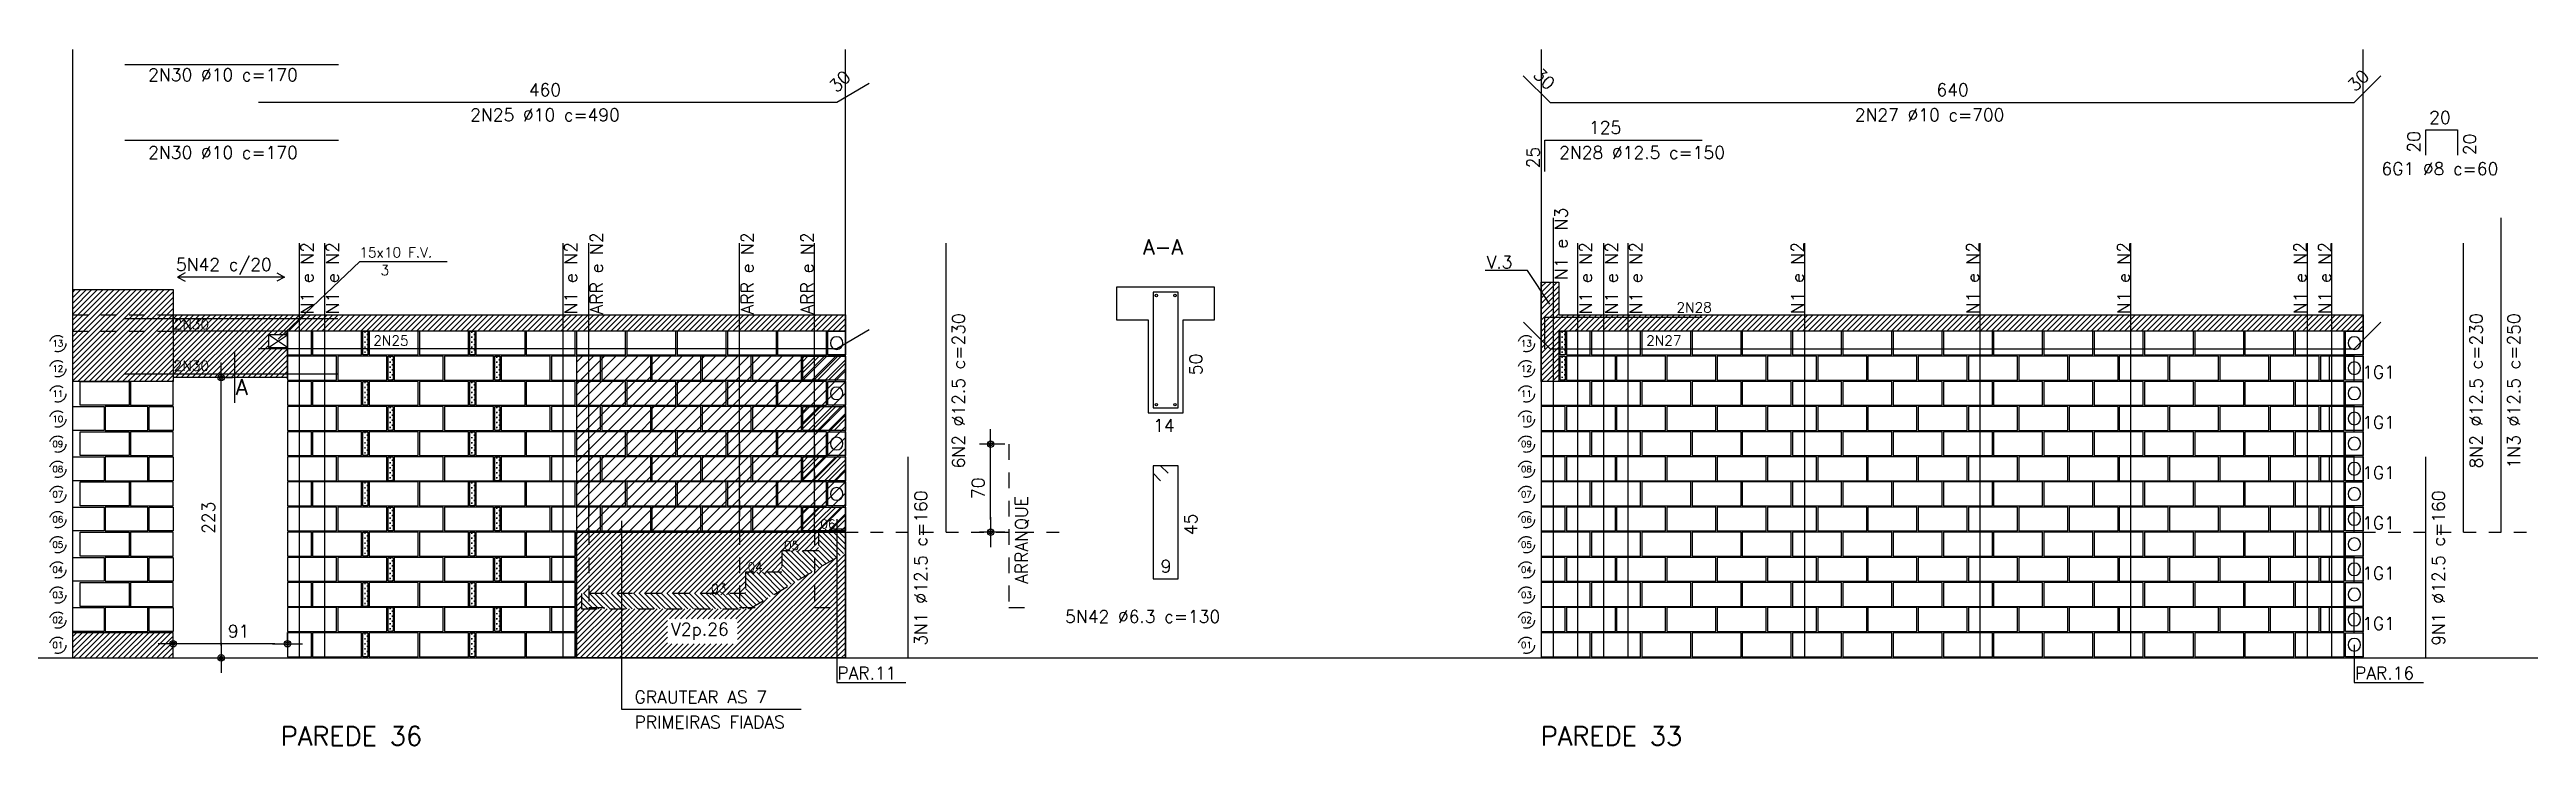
# Model space of a CAD drawing. Extents: x 0 to 187, y -7 to 20.
# Drawn here: x 167.14 to 186.85, y 3.31 to 8.84 of the extents above; entities that cross this region are included whole.
import ezdxf

# ---------------------------------------------------------------- set-up
doc = ezdxf.new("R2010")
doc.units = 0
doc.header["$LTSCALE"] = 0.5
doc.header["$MEASUREMENT"] = 0
doc.header["$PDMODE"] = 34
doc.header["$PDSIZE"] = 0.1
doc.linetypes.add('CENTER', pattern=[2, 1.25, -0.25, 0.25, -0.25])
doc.linetypes.add('HIDDEN', pattern=[0.375, 0.25, -0.125])
doc.layers.get('0').update_dxf_attribs({"linetype": 'CONTINUOUS'})
doc.layers.get('DEFPOINTS').update_dxf_attribs({"linetype": 'CONTINUOUS'})
for name, color, linetype in [('AUX00', 7, 'HIDDEN'), ('AUX01', 1, 'CONTINUOUS'), ('B04', 6, 'CONTINUOUS'), ('B04b19', 3, 'CONTINUOUS'), ('B19', 3, 'CONTINUOUS'), ('B19b19', 3, 'CONTINUOUS'), ('B19C', 126, 'CONTINUOUS'), ('B19Cb19', 5, 'CONTINUOUS'), ('B34', 150, 'CONTINUOUS'), ('B39', 2, 'CONTINUOUS'), ('B39b19', 3, 'CONTINUOUS'), ('B39C', 5, 'CONTINUOUS'), ('B39Cb19', 5, 'CONTINUOUS'), ('BLOCOPERP', 2, 'CONTINUOUS'), ('BP', 106, 'CONTINUOUS'), ('COT01', 1, 'CONTINUOUS'), ('EIX01', 1, 'CENTER'), ('FERRO', 4, 'CONTINUOUS'), ('FERRO_CANALETA', 4, 'CONTINUOUS'), ('FERRO_GROUTE', 4, 'CONTINUOUS'), ('FURO', 4, 'CONTINUOUS'), ('G1', 6, 'CONTINUOUS'), ('H04', 9, 'CONTINUOUS'), ('H34', 9, 'CONTINUOUS'), ('HATCH', 7, 'CONTINUOUS'), ('HATCHLAJE', 251, 'HIDDEN'), ('HI-FURO', 4, 'CONTINUOUS'), ('TXT02', 2, 'CONTINUOUS'), ('TXT05', 4, 'CONTINUOUS'), ('VIG01', 2, 'CONTINUOUS'), ('VIG02', 3, 'CONTINUOUS')]:
    doc.layers.add(name, color=color, linetype=linetype)
doc.styles.add('ROMANS', font='romans.shx')
doc.dimstyles.get("Standard").update_dxf_attribs({"dimscale": 0, "dimtxt": 0.2, "dimasz": 0.2, "dimexe": 0.18, "dimexo": 0.0625, "dimgap": 0.1, "dimtad": 1, "dimdec": 1, "dimlfac": 100, "dimrnd": 0.5, "dimzin": 13, "dimdsep": 46, "dimtxsty": 'ROMANS', "dimblk1": 'DE2', "dimblk2": 'DE2', "dimsah": 1, "dimcen": 0.1, "dimclrt": 3, "dimadec": 0, "dimazin": 0, "dimtfac": 1, "dimtix": 1, "dimtofl": 0, "dimtmove": 0, "dimatfit": 3, "dimldrblk": 'DE2', "dimfxl": 0, "dimtolj": 1, "dimtzin": 13, "dimarcsym": 0})
pattern_1 = [(45, (99.55251, 28.73103), (-0.022097087, 0.022097087), [])]
pattern_2 = [(45, (114.570683, 2.068954), (-0.022097087, 0.022097087), [])]
pattern_3 = [(45, (234.570683, 12.148954), (-0.022097087, 0.022097087), [])]

msp = doc.modelspace()

# ---------------------------------------------------------------- texts
at = {"layer": 'AUX00', "color": 2, "style": 'ROMANS'}
for s, p in [('13', (167.1601, 6.4809)), ('13', (178.8462, 6.4809)), ('12', (167.1601, 6.2809)), ('12', (178.8462, 6.2809)), ('11', (167.1601, 6.0809)), ('11', (178.8462, 6.0809)), ('10', (167.1601, 5.8809)), ('10', (178.8462, 5.8809)), ('09', (167.1601, 5.6809)), ('09', (178.8462, 5.6809)), ('08', (167.1601, 5.4809)), ('08', (178.8462, 5.4809)), ('07', (167.1601, 5.2809)), ('07', (178.8462, 5.2809)), ('06', (167.1601, 5.0809)), ('06', (178.8462, 5.0809)), ('05', (167.1601, 4.8809)), ('05', (178.8462, 4.8809)), ('04', (167.1601, 4.6809)), ('04', (178.8462, 4.6809)), ('03', (167.1601, 4.4809)), ('03', (178.8462, 4.4809)), ('02', (167.1601, 4.2809)), ('02', (178.8462, 4.2809)), ('01', (167.1601, 4.0809)), ('01', (178.8462, 4.0809))]:
    msp.add_text(s, height=0.05, rotation=360, dxfattribs=at).set_placement(p)
at = {"layer": 'AUX00', "style": 'ROMANS'}
for s, p in [('05', (172.9819, 4.8638)), ('06', (173.2719, 5.0344)), ('04', (172.6919, 4.6932)), ('03', (172.4019, 4.5226))]:
    msp.add_text(s, height=0.07, rotation=360, dxfattribs=at).set_placement(p)
at = {"layer": 'HI-FURO', "color": 2, "style": 'ROMANS'}
for s, p in [('15x10 F.V.', (169.6027, 7.19)), ('3', (169.7714, 7.0491))]:
    msp.add_text(s, height=0.08, dxfattribs=at).set_placement(p)
at = {"layer": 'TXT02', "style": 'ROMANS'}
for s, height, p in [(' 2N30 %%C10 c=170', 0.1, (167.8532, 8.5937)), ('460', 0.1, (170.9507, 8.474)), ('2N25 %%C10 c=490', 0.1, (170.4841, 8.274)), ('20', 0.1, (186.0726, 8.2539)), ('125', 0.1, (179.3868, 8.174)), (' 2N30 %%C10 c=170', 0.1, (167.8532, 7.974)), ('2N28 %%C12.5 c=150', 0.1, (179.1493, 7.974)), ('6G1 %%C8 c=60', 0.1, (185.6926, 7.8461)), ('5N42 c/20', 0.1, (168.1431, 7.084)), ('2N28', 0.08, (180.083, 6.7523)), ('2N30', 0.08, (168.1253, 6.6183)), ('2N25', 0.08, (169.7134, 6.4883)), ('2N27', 0.08, (179.8417, 6.4883)), ('2N30', 0.08, (168.1253, 6.288)), ('1G1', 0.1, (185.5395, 6.228)), ('1G1', 0.1, (185.5395, 5.828)), ('14', 0.1, (175.9184, 5.8031)), ('1G1', 0.1, (185.5395, 5.428)), ('1G1', 0.1, (185.5395, 5.028)), ('9', 0.1, (175.9785, 4.6831)), ('1G1', 0.1, (185.5395, 4.628)), ('5N42 %%C6.3 c=130', 0.1, (175.2184, 4.2831)), ('1G1', 0.1, (185.5395, 4.228))]:
    msp.add_text(s, height=height, dxfattribs=at).set_placement(p)
for s, rotation, p in [('30', 315.00003, (178.9354, 8.6361)), ('30', 45.00006, (173.4007, 8.4947)), ('640', 359.99999, (182.1518, 8.474)), ('30', 44.99997, (185.4835, 8.5014)), ('2N27 %%C10 c=700', 359.99999, (181.5018, 8.274)), ('20', 90, (186.0009, 8.0238)), ('20', 90, (186.445, 8.0038)), ('25', 90, (178.9935, 7.899)), ('N1 e N3', 90, (179.2156, 7.0118)), ('N1 e N2', 90, (169.2371, 6.7385)), ('N1 e N2', 90, (169.4396, 6.7385)), ('N1 e N2', 90, (171.3346, 6.7385)), ('ARR e N2', 90, (171.5396, 6.7385)), ('ARR e N2', 90, (172.7396, 6.7385)), ('ARR e N2', 90, (173.2153, 6.7385)), ('N1 e N2', 90, (179.4106, 6.7385)), ('N1 e N2', 90, (179.6156, 6.7385)), ('N1 e N2', 90, (179.8106, 6.7385)), ('N1 e N2', 90, (181.0964, 6.7394)), ('N1 e N2', 90, (182.4914, 6.7394)), ('N1 e N2', 90, (183.6914, 6.7394)), ('N1 e N2', 90, (185.0964, 6.7394)), ('N1 e N2', 90, (185.2914, 6.7394)), ('V.3', 0, (178.5722, 7.1032)), ('6N2 %%C12.5 c=230', 90, (174.4207, 5.5116)), ('8N2 %%C12.5 c=230', 90, (186.4967, 5.5116)), ('1N3 %%C12.5 c=250', 90, (186.7967, 5.5116)), ('50', 90, (176.3084, 6.2531)), ('3N1 %%C12.5 c=160', 90, (174.1207, 4.1017)), ('9N1 %%C12.5 c=160', 90, (186.1967, 4.1017)), ('ARRANQUE', 90, (174.9207, 4.5936)), ('45', 90, (176.2684, 4.9811)), ('V2p.26', 0, (172.0832, 4.1823)), ('PAR.11', 360, (173.4054, 3.8336)), ('PAR.16', 360, (185.4814, 3.8336)), ('GRAUTEAR AS 7', 0, (171.7922, 3.6432)), ('PRIMEIRAS FIADAS', 0, (171.7922, 3.4432))]:
    msp.add_text(s, height=0.1, rotation=rotation, dxfattribs=at).set_placement(p)
at = {"layer": 'TXT05', "style": 'ROMANS'}
for s, height, p in [('A-A', 0.12, (175.8384, 7.2131)), ('A', 0.125, (168.6195, 6.0965)), ('PAREDE 36', 0.15, (168.9772, 3.3078)), ('PAREDE 33', 0.15, (179.0033, 3.3078))]:
    msp.add_text(s, height=height, dxfattribs=at).set_placement(p)

# ---------------------------------------------------------------- blocks, each defined once
blk = doc.blocks.new('A$C57CC6AC6')
at = {"layer": 'BP'}
blk.add_lwpolyline([(0, 0.19), (0, 0), (0.14, 0), (0.14, 0.19)], close=True, dxfattribs=at)
blk.add_circle((0.07, 0.095), 0.05, dxfattribs=at)
blk = doc.blocks.new('DE2')
blk.add_line((-1.19, 0), (1.19, 0))
at = {"color": 2}
for radius in [0.256, 0.138]:
    blk.add_circle((0, 0), radius, dxfattribs=at)
blk = doc.blocks.new('*D56')
at = {"layer": 'COT01', "color": 0, "lineweight": -2}
for p, q in [((168.503, 4.104), (168.503, 6.134)), ((168.534, 6.234), (168.593, 6.234)), ((168.152, 4.004), (168.593, 4.004))]:
    blk.add_line(p, q, dxfattribs=at)
at = {"layer": 'DEFPOINTS', "color": 0}
for p in [(168.503, 6.234), (168.503, 6.234), (168.121, 4.004)]:
    blk.add_point(p, dxfattribs=at)
at = {"layer": 'COT01', "color": 0, "lineweight": -2, "xscale": 0.1, "yscale": 0.1, "zscale": 0.1}
for p, rotation in [((168.503, 6.234), 90), ((168.503, 4.004), 270)]:
    blk.add_blockref('DE2', p, dxfattribs=dict(at, rotation=rotation))
at = {"layer": 'COT01', "color": 3, "insert": (168.403, 5.119), "char_height": 0.1, "attachment_point": 5, "rotation": 90, "style": 'ROMANS'}
blk.add_mtext('\\A1;223', dxfattribs=at)
blk = doc.blocks.new('*D57')
at = {"layer": 'COT01', "color": 0, "lineweight": -2}
for p, q in [((168.121, 4.135), (168.121, 4.207)), ((169.031, 4.14), (169.031, 4.207)), ((168.931, 4.117), (168.221, 4.117))]:
    blk.add_line(p, q, dxfattribs=at)
at = {"layer": 'DEFPOINTS', "color": 0}
for p in [(168.121, 4.117), (168.121, 4.104), (169.031, 4.109)]:
    blk.add_point(p, dxfattribs=at)
at = {"layer": 'COT01', "color": 0, "lineweight": -2, "xscale": 0.1, "yscale": 0.1, "zscale": 0.1, "rotation": 180}
blk.add_blockref('DE2', (168.121, 4.117), dxfattribs=at)
at = {"layer": 'COT01', "color": 0, "lineweight": -2, "xscale": 0.1, "yscale": 0.1, "zscale": 0.1}
blk.add_blockref('DE2', (169.031, 4.117), dxfattribs=at)
at = {"layer": 'COT01', "color": 3, "insert": (168.642, 4.217), "char_height": 0.1, "attachment_point": 5, "style": 'ROMANS'}
blk.add_mtext('\\A1;91', dxfattribs=at)
blk = doc.blocks.new('*D53')
at = {"layer": 'COT01', "color": 0, "lineweight": -2}
for p, q in [((174.739, 5.704), (174.536, 5.704)), ((174.626, 5.104), (174.626, 5.604)), ((174.739, 5.004), (174.536, 5.004))]:
    blk.add_line(p, q, dxfattribs=at)
at = {"layer": 'DEFPOINTS', "color": 0}
for p in [(174.626, 5.704), (174.771, 5.704), (174.771, 5.004)]:
    blk.add_point(p, dxfattribs=at)
at = {"layer": 'COT01', "color": 0, "lineweight": -2, "xscale": 0.1, "yscale": 0.1, "zscale": 0.1}
for p, rotation in [((174.626, 5.704), 90), ((174.626, 5.004), 270)]:
    blk.add_blockref('DE2', p, dxfattribs=dict(at, rotation=rotation))
at = {"layer": 'COT01', "color": 3, "insert": (174.526, 5.354), "char_height": 0.1, "attachment_point": 5, "rotation": 90, "style": 'ROMANS'}
blk.add_mtext('\\A1;70', dxfattribs=at)

# ---------------------------------------------------------------- dimensions: what is measured, and where the dimension line sits
at = {"layer": 'COT01'}
for base, p1, p2, picture, middle in [((168.5027, 6.234), (168.1207, 4.004), (168.5027, 6.234), '*D56', (168.4027, 5.119)), ((174.6257, 5.704), (174.7707, 5.004), (174.7707, 5.704), '*D53', (174.5257, 5.354))]:
    dim = msp.add_linear_dim(base=base, p1=p1, p2=p2, angle=90, dimstyle='Standard', override={"dimscale": 0.5, "dimblk": 'DE2', "dimtofl": 1}, dxfattribs=at)
    dim.commit()
    dim.dimension.update_dxf_attribs({"geometry": picture, "text_midpoint": middle})
dim = msp.add_linear_dim(base=(168.1207, 4.1173), p1=(169.0307, 4.109), p2=(168.1207, 4.104), angle=180, dimstyle='Standard', override={"dimscale": 0.5, "dimblk": 'DE2', "dimtofl": 1}, dxfattribs=at)
dim.commit()
dim.dimension.update_dxf_attribs({"geometry": '*D57', "text_midpoint": (168.6418, 4.1173), "dimtype": 160})

# ---------------------------------------------------------------- hatches: boundary and pattern name
at = {"layer": 'AUX00'}
h = msp.add_hatch(dxfattribs=at)
h.set_pattern_fill('ANSI31', color=256, scale=0.25, angle=90, style=0)
h.set_pattern_definition([(135, (171.42063, 4.39583), (-0.0220971, -0.0220971), [])])
h.paths.add_polyline_path([(172.9656, 4.8571), (173.2556, 4.8571), (173.2556, 5.0277), (173.4707, 5.0277), (173.4707, 4.8444), (172.7083, 4.3958), (171.3706, 4.3958), (171.3706, 4.5158), (172.6756, 4.5158), (172.6756, 4.6865), (172.9656, 4.6865)])
at = {"layer": 'H04'}
h = msp.add_hatch(dxfattribs=at)
h.set_pattern_fill('CROSS', color=256, scale=0.08, style=0)
h.set_pattern_definition([(180, (165.312492, 31.096033), (-0.02, 0.02), [0.01, -0.03]), (90, (165.307492, 31.091033), (0.02, 0.02), [0.01, -0.03])])
h.paths.add_polyline_path([(169.6307, 6.414), (169.6707, 6.414), (169.6707, 6.604), (169.6307, 6.604)])
h = msp.add_hatch(dxfattribs=at)
h.set_pattern_fill('CROSS', color=256, scale=0.08, style=0)
h.set_pattern_definition([(180, (166.162492, 31.096033), (-0.02, 0.02), [0.01, -0.03]), (90, (166.157492, 31.091033), (0.02, 0.02), [0.01, -0.03])])
h.paths.add_polyline_path([(170.4807, 6.414), (170.5207, 6.414), (170.5207, 6.604), (170.4807, 6.604)])
h = msp.add_hatch(dxfattribs=at)
h.set_pattern_fill('CROSS', color=256, scale=0.08, style=0)
h.set_pattern_definition([(180, (174.838588, 31.096034), (-0.02, 0.02), [0.01, -0.03]), (90, (174.833588, 31.091034), (0.02, 0.02), [0.01, -0.03])])
h.paths.add_polyline_path([(179.1568, 6.414), (179.1968, 6.414), (179.1968, 6.604), (179.1568, 6.604)])
h = msp.add_hatch(dxfattribs=at)
h.set_pattern_fill('CROSS', color=256, scale=0.08, style=0)
h.set_pattern_definition([(180, (165.512492, 30.896033), (-0.02, 0.02), [0.01, -0.03]), (90, (165.507492, 30.891033), (0.02, 0.02), [0.01, -0.03])])
h.paths.add_polyline_path([(169.8307, 6.214), (169.8707, 6.214), (169.8707, 6.404), (169.8307, 6.404)])
h = msp.add_hatch(dxfattribs=at)
h.set_pattern_fill('CROSS', color=256, scale=0.08, style=0)
h.set_pattern_definition([(180, (166.362492, 30.896033), (-0.02, 0.02), [0.01, -0.03]), (90, (166.357492, 30.891033), (0.02, 0.02), [0.01, -0.03])])
h.paths.add_polyline_path([(170.6807, 6.214), (170.7207, 6.214), (170.7207, 6.404), (170.6807, 6.404)])
h = msp.add_hatch(dxfattribs=at)
h.set_pattern_fill('CROSS', color=256, scale=0.08, style=0)
h.set_pattern_definition([(180, (174.838588, 30.896034), (-0.02, 0.02), [0.01, -0.03]), (90, (174.833588, 30.891034), (0.02, 0.02), [0.01, -0.03])])
h.paths.add_polyline_path([(179.1568, 6.214), (179.1968, 6.214), (179.1968, 6.404), (179.1568, 6.404)])
h = msp.add_hatch(dxfattribs=at)
h.set_pattern_fill('CROSS', color=256, scale=0.08, style=0)
h.set_pattern_definition([(180, (165.312492, 30.696033), (-0.02, 0.02), [0.01, -0.03]), (90, (165.307492, 30.691033), (0.02, 0.02), [0.01, -0.03])])
h.paths.add_polyline_path([(169.6307, 6.014), (169.6707, 6.014), (169.6707, 6.204), (169.6307, 6.204)])
h = msp.add_hatch(dxfattribs=at)
h.set_pattern_fill('CROSS', color=256, scale=0.08, style=0)
h.set_pattern_definition([(180, (166.162492, 30.696033), (-0.02, 0.02), [0.01, -0.03]), (90, (166.157492, 30.691033), (0.02, 0.02), [0.01, -0.03])])
h.paths.add_polyline_path([(170.4807, 6.014), (170.5207, 6.014), (170.5207, 6.204), (170.4807, 6.204)])
h = msp.add_hatch(dxfattribs=at)
h.set_pattern_fill('CROSS', color=256, scale=0.08, style=0)
h.set_pattern_definition([(180, (165.512492, 30.496033), (-0.02, 0.02), [0.01, -0.03]), (90, (165.507492, 30.491033), (0.02, 0.02), [0.01, -0.03])])
h.paths.add_polyline_path([(169.8307, 5.814), (169.8707, 5.814), (169.8707, 6.004), (169.8307, 6.004)])
h = msp.add_hatch(dxfattribs=at)
h.set_pattern_fill('CROSS', color=256, scale=0.08, style=0)
h.set_pattern_definition([(180, (166.362492, 30.496033), (-0.02, 0.02), [0.01, -0.03]), (90, (166.357492, 30.491033), (0.02, 0.02), [0.01, -0.03])])
h.paths.add_polyline_path([(170.6807, 5.814), (170.7207, 5.814), (170.7207, 6.004), (170.6807, 6.004)])
h = msp.add_hatch(dxfattribs=at)
h.set_pattern_fill('CROSS', color=256, scale=0.08, style=0)
h.set_pattern_definition([(180, (165.312492, 30.296033), (-0.02, 0.02), [0.01, -0.03]), (90, (165.307492, 30.291033), (0.02, 0.02), [0.01, -0.03])])
h.paths.add_polyline_path([(169.6307, 5.614), (169.6707, 5.614), (169.6707, 5.804), (169.6307, 5.804)])
h = msp.add_hatch(dxfattribs=at)
h.set_pattern_fill('CROSS', color=256, scale=0.08, style=0)
h.set_pattern_definition([(180, (166.162492, 30.296033), (-0.02, 0.02), [0.01, -0.03]), (90, (166.157492, 30.291033), (0.02, 0.02), [0.01, -0.03])])
h.paths.add_polyline_path([(170.4807, 5.614), (170.5207, 5.614), (170.5207, 5.804), (170.4807, 5.804)])
h = msp.add_hatch(dxfattribs=at)
h.set_pattern_fill('CROSS', color=256, scale=0.08, style=0)
h.set_pattern_definition([(180, (165.512492, 30.096033), (-0.02, 0.02), [0.01, -0.03]), (90, (165.507492, 30.091033), (0.02, 0.02), [0.01, -0.03])])
h.paths.add_polyline_path([(169.8307, 5.414), (169.8707, 5.414), (169.8707, 5.604), (169.8307, 5.604)])
h = msp.add_hatch(dxfattribs=at)
h.set_pattern_fill('CROSS', color=256, scale=0.08, style=0)
h.set_pattern_definition([(180, (166.362492, 30.096033), (-0.02, 0.02), [0.01, -0.03]), (90, (166.357492, 30.091033), (0.02, 0.02), [0.01, -0.03])])
h.paths.add_polyline_path([(170.6807, 5.414), (170.7207, 5.414), (170.7207, 5.604), (170.6807, 5.604)])
h = msp.add_hatch(dxfattribs=at)
h.set_pattern_fill('CROSS', color=256, scale=0.08, style=0)
h.set_pattern_definition([(180, (165.312492, 29.896033), (-0.02, 0.02), [0.01, -0.03]), (90, (165.307492, 29.891033), (0.02, 0.02), [0.01, -0.03])])
h.paths.add_polyline_path([(169.6307, 5.214), (169.6707, 5.214), (169.6707, 5.404), (169.6307, 5.404)])
h = msp.add_hatch(dxfattribs=at)
h.set_pattern_fill('CROSS', color=256, scale=0.08, style=0)
h.set_pattern_definition([(180, (166.162492, 29.896033), (-0.02, 0.02), [0.01, -0.03]), (90, (166.157492, 29.891033), (0.02, 0.02), [0.01, -0.03])])
h.paths.add_polyline_path([(170.4807, 5.214), (170.5207, 5.214), (170.5207, 5.404), (170.4807, 5.404)])
h = msp.add_hatch(dxfattribs=at)
h.set_pattern_fill('CROSS', color=256, scale=0.08, style=0)
h.set_pattern_definition([(180, (165.512492, 29.696033), (-0.02, 0.02), [0.01, -0.03]), (90, (165.507492, 29.691033), (0.02, 0.02), [0.01, -0.03])])
h.paths.add_polyline_path([(169.8307, 5.014), (169.8707, 5.014), (169.8707, 5.204), (169.8307, 5.204)])
h = msp.add_hatch(dxfattribs=at)
h.set_pattern_fill('CROSS', color=256, scale=0.08, style=0)
h.set_pattern_definition([(180, (166.362492, 29.696033), (-0.02, 0.02), [0.01, -0.03]), (90, (166.357492, 29.691033), (0.02, 0.02), [0.01, -0.03])])
h.paths.add_polyline_path([(170.6807, 5.014), (170.7207, 5.014), (170.7207, 5.204), (170.6807, 5.204)])
h = msp.add_hatch(dxfattribs=at)
h.set_pattern_fill('CROSS', color=256, scale=0.08, style=0)
h.set_pattern_definition([(180, (165.312492, 29.496033), (-0.02, 0.02), [0.01, -0.03]), (90, (165.307492, 29.491033), (0.02, 0.02), [0.01, -0.03])])
h.paths.add_polyline_path([(169.6307, 4.814), (169.6707, 4.814), (169.6707, 5.004), (169.6307, 5.004)])
h = msp.add_hatch(dxfattribs=at)
h.set_pattern_fill('CROSS', color=256, scale=0.08, style=0)
h.set_pattern_definition([(180, (166.162492, 29.496033), (-0.02, 0.02), [0.01, -0.03]), (90, (166.157492, 29.491033), (0.02, 0.02), [0.01, -0.03])])
h.paths.add_polyline_path([(170.4807, 4.814), (170.5207, 4.814), (170.5207, 5.004), (170.4807, 5.004)])
h = msp.add_hatch(dxfattribs=at)
h.set_pattern_fill('CROSS', color=256, scale=0.08, style=0)
h.set_pattern_definition([(180, (165.512492, 29.296033), (-0.02, 0.02), [0.01, -0.03]), (90, (165.507492, 29.291033), (0.02, 0.02), [0.01, -0.03])])
h.paths.add_polyline_path([(169.8307, 4.614), (169.8707, 4.614), (169.8707, 4.804), (169.8307, 4.804)])
h = msp.add_hatch(dxfattribs=at)
h.set_pattern_fill('CROSS', color=256, scale=0.08, style=0)
h.set_pattern_definition([(180, (166.362492, 29.296033), (-0.02, 0.02), [0.01, -0.03]), (90, (166.357492, 29.291033), (0.02, 0.02), [0.01, -0.03])])
h.paths.add_polyline_path([(170.6807, 4.614), (170.7207, 4.614), (170.7207, 4.804), (170.6807, 4.804)])
h = msp.add_hatch(dxfattribs=at)
h.set_pattern_fill('CROSS', color=256, scale=0.08, style=0)
h.set_pattern_definition([(180, (165.312492, 29.096033), (-0.02, 0.02), [0.01, -0.03]), (90, (165.307492, 29.091033), (0.02, 0.02), [0.01, -0.03])])
h.paths.add_polyline_path([(169.6307, 4.414), (169.6707, 4.414), (169.6707, 4.604), (169.6307, 4.604)])
h = msp.add_hatch(dxfattribs=at)
h.set_pattern_fill('CROSS', color=256, scale=0.08, style=0)
h.set_pattern_definition([(180, (166.162492, 29.096033), (-0.02, 0.02), [0.01, -0.03]), (90, (166.157492, 29.091033), (0.02, 0.02), [0.01, -0.03])])
h.paths.add_polyline_path([(170.4807, 4.414), (170.5207, 4.414), (170.5207, 4.604), (170.4807, 4.604)])
h = msp.add_hatch(dxfattribs=at)
h.set_pattern_fill('CROSS', color=256, scale=0.08, style=0)
h.set_pattern_definition([(180, (165.512492, 28.896033), (-0.02, 0.02), [0.01, -0.03]), (90, (165.507492, 28.891033), (0.02, 0.02), [0.01, -0.03])])
h.paths.add_polyline_path([(169.8307, 4.214), (169.8707, 4.214), (169.8707, 4.404), (169.8307, 4.404)])
h = msp.add_hatch(dxfattribs=at)
h.set_pattern_fill('CROSS', color=256, scale=0.08, style=0)
h.set_pattern_definition([(180, (166.362492, 28.896033), (-0.02, 0.02), [0.01, -0.03]), (90, (166.357492, 28.891033), (0.02, 0.02), [0.01, -0.03])])
h.paths.add_polyline_path([(170.6807, 4.214), (170.7207, 4.214), (170.7207, 4.404), (170.6807, 4.404)])
h = msp.add_hatch(dxfattribs=at)
h.set_pattern_fill('CROSS', color=256, scale=0.08, style=0)
h.set_pattern_definition([(180, (165.312492, 28.696033), (-0.02, 0.02), [0.01, -0.03]), (90, (165.307492, 28.691033), (0.02, 0.02), [0.01, -0.03])])
h.paths.add_polyline_path([(169.6307, 4.014), (169.6707, 4.014), (169.6707, 4.204), (169.6307, 4.204)])
h = msp.add_hatch(dxfattribs=at)
h.set_pattern_fill('CROSS', color=256, scale=0.08, style=0)
h.set_pattern_definition([(180, (166.162492, 28.696033), (-0.02, 0.02), [0.01, -0.03]), (90, (166.157492, 28.691033), (0.02, 0.02), [0.01, -0.03])])
h.paths.add_polyline_path([(170.4807, 4.014), (170.5207, 4.014), (170.5207, 4.204), (170.4807, 4.204)])
at = {"layer": 'H34'}
h = msp.add_hatch(dxfattribs=at)
h.set_pattern_fill('ANSI32', color=256, scale=0.25, style=0)
h.set_pattern_definition([(45, (311.998885, -97.88135), (-0.06629126, 0.06629126), []), (45, (312.04308, -97.88135), (-0.06629126, 0.06629126), [])])
h.paths.add_polyline_path([(173.1307, 6.404), (173.1307, 6.214), (173.4707, 6.214), (173.4707, 6.404)])
h = msp.add_hatch(dxfattribs=at)
h.set_pattern_fill('ANSI32', color=256, scale=0.25, style=0)
h.set_pattern_definition([(45, (311.998885, -98.28135), (-0.06629126, 0.06629126), []), (45, (312.04308, -98.28135), (-0.06629126, 0.06629126), [])])
h.paths.add_polyline_path([(173.1307, 6.004), (173.1307, 5.814), (173.4707, 5.814), (173.4707, 6.004)])
h = msp.add_hatch(dxfattribs=at)
h.set_pattern_fill('ANSI32', color=256, scale=0.25, style=0)
h.set_pattern_definition([(45, (311.998885, -98.68135), (-0.06629126, 0.06629126), []), (45, (312.04308, -98.68135), (-0.06629126, 0.06629126), [])])
h.paths.add_polyline_path([(173.1307, 5.604), (173.1307, 5.414), (173.4707, 5.414), (173.4707, 5.604)])
h = msp.add_hatch(dxfattribs=at)
h.set_pattern_fill('ANSI32', color=256, scale=0.25, style=0)
h.set_pattern_definition([(45, (311.998885, -99.08135), (-0.06629126, 0.06629126), []), (45, (312.04308, -99.08135), (-0.06629126, 0.06629126), [])])
h.paths.add_polyline_path([(173.1307, 5.204), (173.1307, 5.014), (173.4707, 5.014), (173.4707, 5.204)])
at = {"layer": 'HATCH'}
h = msp.add_hatch(dxfattribs=at)
h.set_pattern_fill('ANSI31', color=256, scale=0.5, style=0)
h.set_pattern_definition([(45, (234.570683, 2.068954), (-0.044194174, 0.044194174), [])])
h.paths.add_polyline_path([(171.3307, 5.014), (173.4707, 5.014), (173.4707, 6.404), (171.3307, 6.404)])
at = {"layer": 'HATCHLAJE'}
h = msp.add_hatch(dxfattribs=at)
h.set_pattern_fill('ANSI31', color=256, scale=0.25, style=0)
h.set_pattern_definition(pattern_2)
h.paths.add_polyline_path([(168.1206, 6.604), (167.3207, 6.604), (167.3207, 6.204), (168.1206, 6.204)])
h.paths.add_polyline_path([(168.1206, 6.734), (167.3207, 6.734), (167.3207, 6.604), (168.1206, 6.604)])
h.paths.add_polyline_path([(168.1206, 6.934), (167.3207, 6.934), (167.3207, 6.734), (168.1206, 6.734)])
h = msp.add_hatch(dxfattribs=at)
h.set_pattern_fill('ANSI31', color=256, scale=0.25, style=0)
h.set_pattern_definition([(45, (179.00678, 6.203954), (-0.02209709, 0.02209709), [])])
h.paths.add_polyline_path([(185.5467, 6.604), (179.1468, 6.604), (179.1468, 6.204), (179.0068, 6.204), (179.0068, 6.994), (179.1468, 6.994), (179.1468, 6.734), (185.5467, 6.734)])
h = msp.add_hatch(dxfattribs=at)
h.set_pattern_fill('ANSI31', color=256, scale=0.25, style=0)
h.set_pattern_definition(pattern_1)
h.paths.add_polyline_path([(177.7878, 6.7183), (177.7878, 6.5983), (178.1174, 6.5983), (178.1174, 6.7183)], flags=24)
h.paths.add_polyline_path([(168.1167, 6.7183), (168.1167, 6.5983), (168.4462, 6.5983), (168.4462, 6.7183)], flags=24)
h.paths.add_polyline_path([(168.1207, 6.604), (168.1207, 6.734), (173.4707, 6.734), (173.4707, 6.604)])
h = msp.add_hatch(dxfattribs=at)
h.set_pattern_fill('ANSI31', color=256, scale=0.25, style=0)
h.set_pattern_definition(pattern_1)
h.paths.add_polyline_path([(168.1207, 6.234), (169.0307, 6.234), (169.0307, 6.474), (168.8807, 6.474), (168.8807, 6.574), (169.0307, 6.574), (169.0307, 6.604), (168.1207, 6.604)])
h.paths.add_polyline_path([(168.1167, 6.268), (168.4462, 6.268), (168.4462, 6.388), (168.1167, 6.388)], flags=9)
h = msp.add_hatch(dxfattribs=at)
h.set_pattern_fill('ANSI31', color=256, scale=0.25, style=0)
h.set_pattern_definition(pattern_3)
h.paths.add_polyline_path([(173.2556, 4.8571), (172.9656, 4.8571), (172.9656, 4.6865), (172.6756, 4.6865), (172.6756, 4.5158), (171.3706, 4.5158), (171.3706, 4.3958), (172.7083, 4.3958), (173.4707, 4.8444), (173.4707, 4.004), (171.3307, 4.004), (171.3307, 5.004), (173.2556, 5.004)])
h.paths.add_polyline_path([(172.0546, 4.3157), (172.0546, 4.1157), (172.6118, 4.1157), (172.6118, 4.3157)], flags=16)
h = msp.add_hatch(dxfattribs=at)
h.set_pattern_fill('ANSI31', color=256, scale=0.25, style=0)
h.set_pattern_definition(pattern_3)
h.paths.add_polyline_path([(172.9744, 4.9513), (172.9744, 4.8463), (173.1228, 4.8463), (173.1228, 4.9513)])
h = msp.add_hatch(dxfattribs=at)
h.set_pattern_fill('ANSI31', color=256, scale=0.25, style=0)
h.set_pattern_definition(pattern_3)
h.paths.add_polyline_path([(172.6844, 4.7807), (172.6844, 4.6757), (172.8361, 4.6757), (172.8361, 4.7807)])
h = msp.add_hatch(dxfattribs=at)
h.set_pattern_fill('ANSI31', color=256, scale=0.25, style=0)
h.set_pattern_definition(pattern_3)
h.paths.add_polyline_path([(172.3944, 4.6101), (172.3944, 4.5051), (172.5428, 4.5051), (172.5428, 4.6101)])
h = msp.add_hatch(dxfattribs=at)
h.set_pattern_fill('ANSI31', color=256, scale=0.25, style=0)
h.set_pattern_definition(pattern_2)
h.paths.add_polyline_path([(167.3207, 4.204), (167.3207, 4.004), (168.1207, 4.004), (168.1207, 4.204)])

# ---------------------------------------------------------------- linework, layer by layer
msp.add_xline((74.1389, 4.004), (1, 0))
at = {"layer": 'AUX00'}
msp.add_lwpolyline([(173.4707, 4.8444), (173.4707, 5.0277), (173.2556, 5.0277), (173.2556, 4.8571), (172.9656, 4.8571), (172.9656, 4.6865), (172.6756, 4.6865), (172.6756, 4.5158), (171.3706, 4.5158), (171.3706, 4.3958), (172.7083, 4.3958), (173.4707, 4.8444)], dxfattribs=at)
for centre in [(167.2023, 6.5046), (178.8884, 6.5046), (167.2023, 6.3046), (178.8884, 6.3046), (167.2023, 6.1046), (178.8884, 6.1046), (167.2023, 5.9046), (178.8884, 5.9046), (167.2023, 5.7046), (178.8884, 5.7046), (167.2023, 5.5046), (178.8884, 5.5046), (167.2023, 5.3046), (178.8884, 5.3046), (167.2023, 5.1046), (178.8884, 5.1046), (167.2023, 4.9046), (178.8884, 4.9046), (167.2023, 4.7046), (178.8884, 4.7046), (167.2023, 4.5046), (178.8884, 4.5046), (167.2023, 4.3046), (178.8884, 4.3046), (167.2023, 4.1046), (178.8884, 4.1046)]:
    msp.add_circle(centre, 0.065, dxfattribs=at)
at = {"layer": 'AUX01'}
for points in [[(167.3207, 8.844), (167.3207, 4.004), (173.4707, 4.004), (173.4707, 8.844)], [(179.0068, 8.844), (179.0068, 4.004), (185.5467, 4.004), (185.5467, 8.844)], [(179.0754, 6.8188), (178.8987, 7.086), (178.5612, 7.086)], [(171.6897, 5.0957), (171.6897, 3.5967), (173.1189, 3.5967)], [(173.4007, 5.109), (173.4007, 3.809), (173.9507, 3.809)], [(185.4767, 4.109), (185.4767, 3.809), (186.0267, 3.809)]]:
    msp.add_lwpolyline(points, dxfattribs=at)
at = {"layer": 'B04'}
for points in [[(169.6707, 6.414), (169.6307, 6.414), (169.6307, 6.604), (169.6707, 6.604)], [(170.5207, 6.414), (170.4807, 6.414), (170.4807, 6.604), (170.5207, 6.604)], [(169.8707, 6.214), (169.8307, 6.214), (169.8307, 6.404), (169.8707, 6.404)], [(170.7207, 6.214), (170.6807, 6.214), (170.6807, 6.404), (170.7207, 6.404)], [(169.6707, 6.014), (169.6307, 6.014), (169.6307, 6.204), (169.6707, 6.204)], [(170.5207, 6.014), (170.4807, 6.014), (170.4807, 6.204), (170.5207, 6.204)], [(169.8707, 5.814), (169.8307, 5.814), (169.8307, 6.004), (169.8707, 6.004)], [(170.7207, 5.814), (170.6807, 5.814), (170.6807, 6.004), (170.7207, 6.004)], [(169.6707, 5.614), (169.6307, 5.614), (169.6307, 5.804), (169.6707, 5.804)], [(170.5207, 5.614), (170.4807, 5.614), (170.4807, 5.804), (170.5207, 5.804)], [(169.8707, 5.414), (169.8307, 5.414), (169.8307, 5.604), (169.8707, 5.604)], [(170.7207, 5.414), (170.6807, 5.414), (170.6807, 5.604), (170.7207, 5.604)], [(169.6707, 5.214), (169.6307, 5.214), (169.6307, 5.404), (169.6707, 5.404)], [(170.5207, 5.214), (170.4807, 5.214), (170.4807, 5.404), (170.5207, 5.404)], [(169.8707, 5.014), (169.8307, 5.014), (169.8307, 5.204), (169.8707, 5.204)], [(170.7207, 5.014), (170.6807, 5.014), (170.6807, 5.204), (170.7207, 5.204)], [(169.6707, 4.814), (169.6307, 4.814), (169.6307, 5.004), (169.6707, 5.004)], [(170.5207, 4.814), (170.4807, 4.814), (170.4807, 5.004), (170.5207, 5.004)], [(169.8707, 4.614), (169.8307, 4.614), (169.8307, 4.804), (169.8707, 4.804)], [(170.7207, 4.614), (170.6807, 4.614), (170.6807, 4.804), (170.7207, 4.804)], [(169.6707, 4.414), (169.6307, 4.414), (169.6307, 4.604), (169.6707, 4.604)], [(170.5207, 4.414), (170.4807, 4.414), (170.4807, 4.604), (170.5207, 4.604)], [(169.8707, 4.214), (169.8307, 4.214), (169.8307, 4.404), (169.8707, 4.404)], [(170.7207, 4.214), (170.6807, 4.214), (170.6807, 4.404), (170.7207, 4.404)], [(169.6707, 4.014), (169.6307, 4.014), (169.6307, 4.204), (169.6707, 4.204)], [(170.5207, 4.014), (170.4807, 4.014), (170.4807, 4.204), (170.5207, 4.204)]]:
    msp.add_lwpolyline(points, close=True, dxfattribs=at)
at = {"layer": 'B04b19'}
for points in [[(179.1968, 6.414), (179.1568, 6.414), (179.1568, 6.604), (179.1968, 6.604)], [(179.1968, 6.214), (179.1568, 6.214), (179.1568, 6.404), (179.1968, 6.404)]]:
    msp.add_lwpolyline(points, close=True, dxfattribs=at)
at = {"layer": 'B19'}
for points in [[(169.0307, 6.014), (169.2207, 6.014), (169.2207, 6.204), (169.0307, 6.204)], [(169.0307, 5.614), (169.2207, 5.614), (169.2207, 5.804), (169.0307, 5.804)], [(169.0307, 5.214), (169.2207, 5.214), (169.2207, 5.404), (169.0307, 5.404)], [(169.0307, 4.814), (169.2207, 4.814), (169.2207, 5.004), (169.0307, 5.004)], [(171.1307, 4.614), (171.3207, 4.614), (171.3207, 4.804), (171.1307, 4.804)], [(169.0307, 4.414), (169.2207, 4.414), (169.2207, 4.604), (169.0307, 4.604)], [(171.1307, 4.214), (171.3207, 4.214), (171.3207, 4.404), (171.1307, 4.404)], [(169.0307, 4.014), (169.2207, 4.014), (169.2207, 4.204), (169.0307, 4.204)]]:
    msp.add_lwpolyline(points, close=True, dxfattribs=at)
at = {"layer": 'B19b19'}
for points in [[(185.2067, 6.214), (185.3967, 6.214), (185.3967, 6.404), (185.2067, 6.404)], [(179.0068, 5.814), (179.1968, 5.814), (179.1968, 6.004), (179.0068, 6.004)], [(185.2067, 5.814), (185.3967, 5.814), (185.3967, 6.004), (185.2067, 6.004)], [(179.0068, 5.414), (179.1968, 5.414), (179.1968, 5.604), (179.0068, 5.604)], [(185.2067, 5.414), (185.3967, 5.414), (185.3967, 5.604), (185.2067, 5.604)], [(179.0068, 5.014), (179.1968, 5.014), (179.1968, 5.204), (179.0068, 5.204)], [(185.2067, 5.014), (185.3967, 5.014), (185.3967, 5.204), (185.2067, 5.204)], [(179.0068, 4.614), (179.1968, 4.614), (179.1968, 4.804), (179.0068, 4.804)], [(185.2067, 4.614), (185.3967, 4.614), (185.3967, 4.804), (185.2067, 4.804)], [(179.0068, 4.214), (179.1968, 4.214), (179.1968, 4.404), (179.0068, 4.404)], [(185.2067, 4.214), (185.3967, 4.214), (185.3967, 4.404), (185.2067, 4.404)]]:
    msp.add_lwpolyline(points, close=True, dxfattribs=at)
at = {"layer": 'B19C'}
msp.add_lwpolyline([(169.0307, 6.414), (169.2207, 6.414), (169.2207, 6.604), (169.0307, 6.604)], close=True, dxfattribs=at)
at = {"layer": 'B19Cb19'}
msp.add_lwpolyline([(179.2068, 6.414), (179.3968, 6.414), (179.3968, 6.604), (179.2068, 6.604)], close=True, dxfattribs=at)
at = {"layer": 'B34'}
for points in [[(173.4707, 6.214), (173.1307, 6.214), (173.1307, 6.404), (173.4707, 6.404)], [(173.4707, 5.814), (173.1307, 5.814), (173.1307, 6.004), (173.4707, 6.004)], [(173.4707, 5.414), (173.1307, 5.414), (173.1307, 5.604), (173.4707, 5.604)], [(173.4707, 5.014), (173.1307, 5.014), (173.1307, 5.204), (173.4707, 5.204)]]:
    msp.add_lwpolyline(points, close=True, dxfattribs=at)
at = {"layer": 'B39'}
for points in [[(169.4307, 6.214), (169.8207, 6.214), (169.8207, 6.404), (169.4307, 6.404)], [(169.8807, 6.214), (170.2707, 6.214), (170.2707, 6.404), (169.8807, 6.404)], [(170.2807, 6.214), (170.6707, 6.214), (170.6707, 6.404), (170.2807, 6.404)], [(170.7307, 6.214), (171.1207, 6.214), (171.1207, 6.404), (170.7307, 6.404)], [(171.1307, 6.214), (171.5207, 6.214), (171.5207, 6.404), (171.1307, 6.404)], [(171.5307, 6.214), (171.9207, 6.214), (171.9207, 6.404), (171.5307, 6.404)], [(171.9307, 6.214), (172.3207, 6.214), (172.3207, 6.404), (171.9307, 6.404)], [(172.3307, 6.214), (172.7207, 6.214), (172.7207, 6.404), (172.3307, 6.404)], [(172.7307, 6.214), (173.1207, 6.214), (173.1207, 6.404), (172.7307, 6.404)], [(169.2307, 6.014), (169.6207, 6.014), (169.6207, 6.204), (169.2307, 6.204)], [(169.6807, 6.014), (170.0707, 6.014), (170.0707, 6.204), (169.6807, 6.204)], [(170.0807, 6.014), (170.4707, 6.014), (170.4707, 6.204), (170.0807, 6.204)], [(170.5307, 6.014), (170.9207, 6.014), (170.9207, 6.204), (170.5307, 6.204)], [(170.9307, 6.014), (171.3207, 6.014), (171.3207, 6.204), (170.9307, 6.204)], [(171.3307, 6.014), (171.7207, 6.014), (171.7207, 6.204), (171.3307, 6.204)], [(171.7307, 6.014), (172.1207, 6.014), (172.1207, 6.204), (171.7307, 6.204)], [(172.1307, 6.014), (172.5207, 6.014), (172.5207, 6.204), (172.1307, 6.204)], [(172.5307, 6.014), (172.9207, 6.014), (172.9207, 6.204), (172.5307, 6.204)], [(172.9307, 6.014), (173.3207, 6.014), (173.3207, 6.204), (172.9307, 6.204)], [(169.0307, 5.814), (169.4207, 5.814), (169.4207, 6.004), (169.0307, 6.004)], [(169.4307, 5.814), (169.8207, 5.814), (169.8207, 6.004), (169.4307, 6.004)], [(169.8807, 5.814), (170.2707, 5.814), (170.2707, 6.004), (169.8807, 6.004)], [(170.2807, 5.814), (170.6707, 5.814), (170.6707, 6.004), (170.2807, 6.004)], [(170.7307, 5.814), (171.1207, 5.814), (171.1207, 6.004), (170.7307, 6.004)], [(171.1307, 5.814), (171.5207, 5.814), (171.5207, 6.004), (171.1307, 6.004)], [(171.5307, 5.814), (171.9207, 5.814), (171.9207, 6.004), (171.5307, 6.004)], [(171.9307, 5.814), (172.3207, 5.814), (172.3207, 6.004), (171.9307, 6.004)], [(172.3307, 5.814), (172.7207, 5.814), (172.7207, 6.004), (172.3307, 6.004)], [(172.7307, 5.814), (173.1207, 5.814), (173.1207, 6.004), (172.7307, 6.004)], [(169.2307, 5.614), (169.6207, 5.614), (169.6207, 5.804), (169.2307, 5.804)], [(169.6807, 5.614), (170.0707, 5.614), (170.0707, 5.804), (169.6807, 5.804)], [(170.0807, 5.614), (170.4707, 5.614), (170.4707, 5.804), (170.0807, 5.804)], [(170.5307, 5.614), (170.9207, 5.614), (170.9207, 5.804), (170.5307, 5.804)], [(170.9307, 5.614), (171.3207, 5.614), (171.3207, 5.804), (170.9307, 5.804)], [(171.3307, 5.614), (171.7207, 5.614), (171.7207, 5.804), (171.3307, 5.804)], [(171.7307, 5.614), (172.1207, 5.614), (172.1207, 5.804), (171.7307, 5.804)], [(172.1307, 5.614), (172.5207, 5.614), (172.5207, 5.804), (172.1307, 5.804)], [(172.5307, 5.614), (172.9207, 5.614), (172.9207, 5.804), (172.5307, 5.804)], [(172.9307, 5.614), (173.3207, 5.614), (173.3207, 5.804), (172.9307, 5.804)], [(169.0307, 5.414), (169.4207, 5.414), (169.4207, 5.604), (169.0307, 5.604)], [(169.4307, 5.414), (169.8207, 5.414), (169.8207, 5.604), (169.4307, 5.604)], [(169.8807, 5.414), (170.2707, 5.414), (170.2707, 5.604), (169.8807, 5.604)], [(170.2807, 5.414), (170.6707, 5.414), (170.6707, 5.604), (170.2807, 5.604)], [(170.7307, 5.414), (171.1207, 5.414), (171.1207, 5.604), (170.7307, 5.604)], [(171.1307, 5.414), (171.5207, 5.414), (171.5207, 5.604), (171.1307, 5.604)], [(171.5307, 5.414), (171.9207, 5.414), (171.9207, 5.604), (171.5307, 5.604)], [(171.9307, 5.414), (172.3207, 5.414), (172.3207, 5.604), (171.9307, 5.604)], [(172.3307, 5.414), (172.7207, 5.414), (172.7207, 5.604), (172.3307, 5.604)], [(172.7307, 5.414), (173.1207, 5.414), (173.1207, 5.604), (172.7307, 5.604)], [(169.2307, 5.214), (169.6207, 5.214), (169.6207, 5.404), (169.2307, 5.404)], [(169.6807, 5.214), (170.0707, 5.214), (170.0707, 5.404), (169.6807, 5.404)], [(170.0807, 5.214), (170.4707, 5.214), (170.4707, 5.404), (170.0807, 5.404)], [(170.5307, 5.214), (170.9207, 5.214), (170.9207, 5.404), (170.5307, 5.404)], [(170.9307, 5.214), (171.3207, 5.214), (171.3207, 5.404), (170.9307, 5.404)], [(171.3307, 5.214), (171.7207, 5.214), (171.7207, 5.404), (171.3307, 5.404)], [(171.7307, 5.214), (172.1207, 5.214), (172.1207, 5.404), (171.7307, 5.404)], [(172.1307, 5.214), (172.5207, 5.214), (172.5207, 5.404), (172.1307, 5.404)], [(172.5307, 5.214), (172.9207, 5.214), (172.9207, 5.404), (172.5307, 5.404)], [(172.9307, 5.214), (173.3207, 5.214), (173.3207, 5.404), (172.9307, 5.404)], [(169.0307, 5.014), (169.4207, 5.014), (169.4207, 5.204), (169.0307, 5.204)], [(169.4307, 5.014), (169.8207, 5.014), (169.8207, 5.204), (169.4307, 5.204)], [(169.8807, 5.014), (170.2707, 5.014), (170.2707, 5.204), (169.8807, 5.204)], [(170.2807, 5.014), (170.6707, 5.014), (170.6707, 5.204), (170.2807, 5.204)], [(170.7307, 5.014), (171.1207, 5.014), (171.1207, 5.204), (170.7307, 5.204)], [(171.1307, 5.014), (171.5207, 5.014), (171.5207, 5.204), (171.1307, 5.204)], [(171.5307, 5.014), (171.9207, 5.014), (171.9207, 5.204), (171.5307, 5.204)], [(171.9307, 5.014), (172.3207, 5.014), (172.3207, 5.204), (171.9307, 5.204)], [(172.3307, 5.014), (172.7207, 5.014), (172.7207, 5.204), (172.3307, 5.204)], [(172.7307, 5.014), (173.1207, 5.014), (173.1207, 5.204), (172.7307, 5.204)], [(169.2307, 4.814), (169.6207, 4.814), (169.6207, 5.004), (169.2307, 5.004)], [(169.6807, 4.814), (170.0707, 4.814), (170.0707, 5.004), (169.6807, 5.004)], [(170.0807, 4.814), (170.4707, 4.814), (170.4707, 5.004), (170.0807, 5.004)], [(170.5307, 4.814), (170.9207, 4.814), (170.9207, 5.004), (170.5307, 5.004)], [(170.9307, 4.814), (171.3207, 4.814), (171.3207, 5.004), (170.9307, 5.004)], [(169.0307, 4.614), (169.4207, 4.614), (169.4207, 4.804), (169.0307, 4.804)], [(169.4307, 4.614), (169.8207, 4.614), (169.8207, 4.804), (169.4307, 4.804)], [(169.8807, 4.614), (170.2707, 4.614), (170.2707, 4.804), (169.8807, 4.804)], [(170.2807, 4.614), (170.6707, 4.614), (170.6707, 4.804), (170.2807, 4.804)], [(170.7307, 4.614), (171.1207, 4.614), (171.1207, 4.804), (170.7307, 4.804)], [(169.2307, 4.414), (169.6207, 4.414), (169.6207, 4.604), (169.2307, 4.604)], [(169.6807, 4.414), (170.0707, 4.414), (170.0707, 4.604), (169.6807, 4.604)], [(170.0807, 4.414), (170.4707, 4.414), (170.4707, 4.604), (170.0807, 4.604)], [(170.5307, 4.414), (170.9207, 4.414), (170.9207, 4.604), (170.5307, 4.604)], [(170.9307, 4.414), (171.3207, 4.414), (171.3207, 4.604), (170.9307, 4.604)], [(169.0307, 4.214), (169.4207, 4.214), (169.4207, 4.404), (169.0307, 4.404)], [(169.4307, 4.214), (169.8207, 4.214), (169.8207, 4.404), (169.4307, 4.404)], [(169.8807, 4.214), (170.2707, 4.214), (170.2707, 4.404), (169.8807, 4.404)], [(170.2807, 4.214), (170.6707, 4.214), (170.6707, 4.404), (170.2807, 4.404)], [(170.7307, 4.214), (171.1207, 4.214), (171.1207, 4.404), (170.7307, 4.404)], [(169.2307, 4.014), (169.6207, 4.014), (169.6207, 4.204), (169.2307, 4.204)], [(169.6807, 4.014), (170.0707, 4.014), (170.0707, 4.204), (169.6807, 4.204)], [(170.0807, 4.014), (170.4707, 4.014), (170.4707, 4.204), (170.0807, 4.204)], [(170.5307, 4.014), (170.9207, 4.014), (170.9207, 4.204), (170.5307, 4.204)], [(170.9307, 4.014), (171.3207, 4.014), (171.3207, 4.204), (170.9307, 4.204)]]:
    msp.add_lwpolyline(points, close=True, dxfattribs=at)
at = {"layer": 'B39b19'}
for points in [[(179.2068, 6.214), (179.5968, 6.214), (179.5968, 6.404), (179.2068, 6.404)], [(179.6068, 6.214), (179.9968, 6.214), (179.9968, 6.404), (179.6068, 6.404)], [(180.0068, 6.214), (180.3968, 6.214), (180.3968, 6.404), (180.0068, 6.404)], [(180.4068, 6.214), (180.7968, 6.214), (180.7968, 6.404), (180.4068, 6.404)], [(180.8068, 6.214), (181.1968, 6.214), (181.1968, 6.404), (180.8068, 6.404)], [(181.2068, 6.214), (181.5968, 6.214), (181.5968, 6.404), (181.2068, 6.404)], [(181.6068, 6.214), (181.9968, 6.214), (181.9968, 6.404), (181.6068, 6.404)], [(182.0068, 6.214), (182.3968, 6.214), (182.3968, 6.404), (182.0068, 6.404)], [(182.4068, 6.214), (182.7968, 6.214), (182.7968, 6.404), (182.4068, 6.404)], [(182.8068, 6.214), (183.1968, 6.214), (183.1968, 6.404), (182.8068, 6.404)], [(183.2068, 6.214), (183.5968, 6.214), (183.5968, 6.404), (183.2068, 6.404)], [(183.6068, 6.214), (183.9968, 6.214), (183.9968, 6.404), (183.6068, 6.404)], [(184.0068, 6.214), (184.3968, 6.214), (184.3968, 6.404), (184.0068, 6.404)], [(184.4068, 6.214), (184.7968, 6.214), (184.7968, 6.404), (184.4068, 6.404)], [(184.8068, 6.214), (185.1968, 6.214), (185.1968, 6.404), (184.8068, 6.404)], [(179.0068, 6.014), (179.3968, 6.014), (179.3968, 6.204), (179.0068, 6.204)], [(179.4068, 6.014), (179.7968, 6.014), (179.7968, 6.204), (179.4068, 6.204)], [(179.8068, 6.014), (180.1968, 6.014), (180.1968, 6.204), (179.8068, 6.204)], [(180.2068, 6.014), (180.5968, 6.014), (180.5968, 6.204), (180.2068, 6.204)], [(180.6068, 6.014), (180.9968, 6.014), (180.9968, 6.204), (180.6068, 6.204)], [(181.0068, 6.014), (181.3968, 6.014), (181.3968, 6.204), (181.0068, 6.204)], [(181.4068, 6.014), (181.7968, 6.014), (181.7968, 6.204), (181.4068, 6.204)], [(181.8068, 6.014), (182.1968, 6.014), (182.1968, 6.204), (181.8068, 6.204)], [(182.2068, 6.014), (182.5968, 6.014), (182.5968, 6.204), (182.2068, 6.204)], [(182.6068, 6.014), (182.9968, 6.014), (182.9968, 6.204), (182.6068, 6.204)], [(183.0068, 6.014), (183.3968, 6.014), (183.3968, 6.204), (183.0068, 6.204)], [(183.4068, 6.014), (183.7968, 6.014), (183.7968, 6.204), (183.4068, 6.204)], [(183.8068, 6.014), (184.1968, 6.014), (184.1968, 6.204), (183.8068, 6.204)], [(184.2068, 6.014), (184.5968, 6.014), (184.5968, 6.204), (184.2068, 6.204)], [(184.6068, 6.014), (184.9968, 6.014), (184.9968, 6.204), (184.6068, 6.204)], [(185.0068, 6.014), (185.3968, 6.014), (185.3968, 6.204), (185.0068, 6.204)], [(179.2068, 5.814), (179.5968, 5.814), (179.5968, 6.004), (179.2068, 6.004)], [(179.6068, 5.814), (179.9968, 5.814), (179.9968, 6.004), (179.6068, 6.004)], [(180.0068, 5.814), (180.3968, 5.814), (180.3968, 6.004), (180.0068, 6.004)], [(180.4068, 5.814), (180.7968, 5.814), (180.7968, 6.004), (180.4068, 6.004)], [(180.8068, 5.814), (181.1968, 5.814), (181.1968, 6.004), (180.8068, 6.004)], [(181.2068, 5.814), (181.5968, 5.814), (181.5968, 6.004), (181.2068, 6.004)], [(181.6068, 5.814), (181.9968, 5.814), (181.9968, 6.004), (181.6068, 6.004)], [(182.0068, 5.814), (182.3968, 5.814), (182.3968, 6.004), (182.0068, 6.004)], [(182.4068, 5.814), (182.7968, 5.814), (182.7968, 6.004), (182.4068, 6.004)], [(182.8068, 5.814), (183.1968, 5.814), (183.1968, 6.004), (182.8068, 6.004)], [(183.2068, 5.814), (183.5968, 5.814), (183.5968, 6.004), (183.2068, 6.004)], [(183.6068, 5.814), (183.9968, 5.814), (183.9968, 6.004), (183.6068, 6.004)], [(184.0068, 5.814), (184.3968, 5.814), (184.3968, 6.004), (184.0068, 6.004)], [(184.4068, 5.814), (184.7968, 5.814), (184.7968, 6.004), (184.4068, 6.004)], [(184.8068, 5.814), (185.1968, 5.814), (185.1968, 6.004), (184.8068, 6.004)], [(179.0068, 5.614), (179.3968, 5.614), (179.3968, 5.804), (179.0068, 5.804)], [(179.4068, 5.614), (179.7968, 5.614), (179.7968, 5.804), (179.4068, 5.804)], [(179.8068, 5.614), (180.1968, 5.614), (180.1968, 5.804), (179.8068, 5.804)], [(180.2068, 5.614), (180.5968, 5.614), (180.5968, 5.804), (180.2068, 5.804)], [(180.6068, 5.614), (180.9968, 5.614), (180.9968, 5.804), (180.6068, 5.804)], [(181.0068, 5.614), (181.3968, 5.614), (181.3968, 5.804), (181.0068, 5.804)], [(181.4068, 5.614), (181.7968, 5.614), (181.7968, 5.804), (181.4068, 5.804)], [(181.8068, 5.614), (182.1968, 5.614), (182.1968, 5.804), (181.8068, 5.804)], [(182.2068, 5.614), (182.5968, 5.614), (182.5968, 5.804), (182.2068, 5.804)], [(182.6068, 5.614), (182.9968, 5.614), (182.9968, 5.804), (182.6068, 5.804)], [(183.0068, 5.614), (183.3968, 5.614), (183.3968, 5.804), (183.0068, 5.804)], [(183.4068, 5.614), (183.7968, 5.614), (183.7968, 5.804), (183.4068, 5.804)], [(183.8068, 5.614), (184.1968, 5.614), (184.1968, 5.804), (183.8068, 5.804)], [(184.2068, 5.614), (184.5968, 5.614), (184.5968, 5.804), (184.2068, 5.804)], [(184.6068, 5.614), (184.9968, 5.614), (184.9968, 5.804), (184.6068, 5.804)], [(185.0068, 5.614), (185.3968, 5.614), (185.3968, 5.804), (185.0068, 5.804)], [(179.2068, 5.414), (179.5968, 5.414), (179.5968, 5.604), (179.2068, 5.604)], [(179.6068, 5.414), (179.9968, 5.414), (179.9968, 5.604), (179.6068, 5.604)], [(180.0068, 5.414), (180.3968, 5.414), (180.3968, 5.604), (180.0068, 5.604)], [(180.4068, 5.414), (180.7968, 5.414), (180.7968, 5.604), (180.4068, 5.604)], [(180.8068, 5.414), (181.1968, 5.414), (181.1968, 5.604), (180.8068, 5.604)], [(181.2068, 5.414), (181.5968, 5.414), (181.5968, 5.604), (181.2068, 5.604)], [(181.6068, 5.414), (181.9968, 5.414), (181.9968, 5.604), (181.6068, 5.604)], [(182.0068, 5.414), (182.3968, 5.414), (182.3968, 5.604), (182.0068, 5.604)], [(182.4068, 5.414), (182.7968, 5.414), (182.7968, 5.604), (182.4068, 5.604)], [(182.8068, 5.414), (183.1968, 5.414), (183.1968, 5.604), (182.8068, 5.604)], [(183.2068, 5.414), (183.5968, 5.414), (183.5968, 5.604), (183.2068, 5.604)], [(183.6068, 5.414), (183.9968, 5.414), (183.9968, 5.604), (183.6068, 5.604)], [(184.0068, 5.414), (184.3968, 5.414), (184.3968, 5.604), (184.0068, 5.604)], [(184.4068, 5.414), (184.7968, 5.414), (184.7968, 5.604), (184.4068, 5.604)], [(184.8068, 5.414), (185.1968, 5.414), (185.1968, 5.604), (184.8068, 5.604)], [(179.0068, 5.214), (179.3968, 5.214), (179.3968, 5.404), (179.0068, 5.404)], [(179.4068, 5.214), (179.7968, 5.214), (179.7968, 5.404), (179.4068, 5.404)], [(179.8068, 5.214), (180.1968, 5.214), (180.1968, 5.404), (179.8068, 5.404)], [(180.2068, 5.214), (180.5968, 5.214), (180.5968, 5.404), (180.2068, 5.404)], [(180.6068, 5.214), (180.9968, 5.214), (180.9968, 5.404), (180.6068, 5.404)], [(181.0068, 5.214), (181.3968, 5.214), (181.3968, 5.404), (181.0068, 5.404)], [(181.4068, 5.214), (181.7968, 5.214), (181.7968, 5.404), (181.4068, 5.404)], [(181.8068, 5.214), (182.1968, 5.214), (182.1968, 5.404), (181.8068, 5.404)], [(182.2068, 5.214), (182.5968, 5.214), (182.5968, 5.404), (182.2068, 5.404)], [(182.6068, 5.214), (182.9968, 5.214), (182.9968, 5.404), (182.6068, 5.404)], [(183.0068, 5.214), (183.3968, 5.214), (183.3968, 5.404), (183.0068, 5.404)], [(183.4068, 5.214), (183.7968, 5.214), (183.7968, 5.404), (183.4068, 5.404)], [(183.8068, 5.214), (184.1968, 5.214), (184.1968, 5.404), (183.8068, 5.404)], [(184.2068, 5.214), (184.5968, 5.214), (184.5968, 5.404), (184.2068, 5.404)], [(184.6068, 5.214), (184.9968, 5.214), (184.9968, 5.404), (184.6068, 5.404)], [(185.0068, 5.214), (185.3968, 5.214), (185.3968, 5.404), (185.0068, 5.404)], [(179.2068, 5.014), (179.5968, 5.014), (179.5968, 5.204), (179.2068, 5.204)], [(179.6068, 5.014), (179.9968, 5.014), (179.9968, 5.204), (179.6068, 5.204)], [(180.0068, 5.014), (180.3968, 5.014), (180.3968, 5.204), (180.0068, 5.204)], [(180.4068, 5.014), (180.7968, 5.014), (180.7968, 5.204), (180.4068, 5.204)], [(180.8068, 5.014), (181.1968, 5.014), (181.1968, 5.204), (180.8068, 5.204)], [(181.2068, 5.014), (181.5968, 5.014), (181.5968, 5.204), (181.2068, 5.204)], [(181.6068, 5.014), (181.9968, 5.014), (181.9968, 5.204), (181.6068, 5.204)], [(182.0068, 5.014), (182.3968, 5.014), (182.3968, 5.204), (182.0068, 5.204)], [(182.4068, 5.014), (182.7968, 5.014), (182.7968, 5.204), (182.4068, 5.204)], [(182.8068, 5.014), (183.1968, 5.014), (183.1968, 5.204), (182.8068, 5.204)], [(183.2068, 5.014), (183.5968, 5.014), (183.5968, 5.204), (183.2068, 5.204)], [(183.6068, 5.014), (183.9968, 5.014), (183.9968, 5.204), (183.6068, 5.204)], [(184.0068, 5.014), (184.3968, 5.014), (184.3968, 5.204), (184.0068, 5.204)], [(184.4068, 5.014), (184.7968, 5.014), (184.7968, 5.204), (184.4068, 5.204)], [(184.8068, 5.014), (185.1968, 5.014), (185.1968, 5.204), (184.8068, 5.204)], [(179.0068, 4.814), (179.3968, 4.814), (179.3968, 5.004), (179.0068, 5.004)], [(179.4068, 4.814), (179.7968, 4.814), (179.7968, 5.004), (179.4068, 5.004)], [(179.8068, 4.814), (180.1968, 4.814), (180.1968, 5.004), (179.8068, 5.004)], [(180.2068, 4.814), (180.5968, 4.814), (180.5968, 5.004), (180.2068, 5.004)], [(180.6068, 4.814), (180.9968, 4.814), (180.9968, 5.004), (180.6068, 5.004)], [(181.0068, 4.814), (181.3968, 4.814), (181.3968, 5.004), (181.0068, 5.004)], [(181.4068, 4.814), (181.7968, 4.814), (181.7968, 5.004), (181.4068, 5.004)], [(181.8068, 4.814), (182.1968, 4.814), (182.1968, 5.004), (181.8068, 5.004)], [(182.2068, 4.814), (182.5968, 4.814), (182.5968, 5.004), (182.2068, 5.004)], [(182.6068, 4.814), (182.9968, 4.814), (182.9968, 5.004), (182.6068, 5.004)], [(183.0068, 4.814), (183.3968, 4.814), (183.3968, 5.004), (183.0068, 5.004)], [(183.4068, 4.814), (183.7968, 4.814), (183.7968, 5.004), (183.4068, 5.004)], [(183.8068, 4.814), (184.1968, 4.814), (184.1968, 5.004), (183.8068, 5.004)], [(184.2068, 4.814), (184.5968, 4.814), (184.5968, 5.004), (184.2068, 5.004)], [(184.6068, 4.814), (184.9968, 4.814), (184.9968, 5.004), (184.6068, 5.004)], [(185.0068, 4.814), (185.3968, 4.814), (185.3968, 5.004), (185.0068, 5.004)], [(179.2068, 4.614), (179.5968, 4.614), (179.5968, 4.804), (179.2068, 4.804)], [(179.6068, 4.614), (179.9968, 4.614), (179.9968, 4.804), (179.6068, 4.804)], [(180.0068, 4.614), (180.3968, 4.614), (180.3968, 4.804), (180.0068, 4.804)], [(180.4068, 4.614), (180.7968, 4.614), (180.7968, 4.804), (180.4068, 4.804)], [(180.8068, 4.614), (181.1968, 4.614), (181.1968, 4.804), (180.8068, 4.804)], [(181.2068, 4.614), (181.5968, 4.614), (181.5968, 4.804), (181.2068, 4.804)], [(181.6068, 4.614), (181.9968, 4.614), (181.9968, 4.804), (181.6068, 4.804)], [(182.0068, 4.614), (182.3968, 4.614), (182.3968, 4.804), (182.0068, 4.804)], [(182.4068, 4.614), (182.7968, 4.614), (182.7968, 4.804), (182.4068, 4.804)], [(182.8068, 4.614), (183.1968, 4.614), (183.1968, 4.804), (182.8068, 4.804)], [(183.2068, 4.614), (183.5968, 4.614), (183.5968, 4.804), (183.2068, 4.804)], [(183.6068, 4.614), (183.9968, 4.614), (183.9968, 4.804), (183.6068, 4.804)], [(184.0068, 4.614), (184.3968, 4.614), (184.3968, 4.804), (184.0068, 4.804)], [(184.4068, 4.614), (184.7968, 4.614), (184.7968, 4.804), (184.4068, 4.804)], [(184.8068, 4.614), (185.1968, 4.614), (185.1968, 4.804), (184.8068, 4.804)], [(179.0068, 4.414), (179.3968, 4.414), (179.3968, 4.604), (179.0068, 4.604)], [(179.4068, 4.414), (179.7968, 4.414), (179.7968, 4.604), (179.4068, 4.604)], [(179.8068, 4.414), (180.1968, 4.414), (180.1968, 4.604), (179.8068, 4.604)], [(180.2068, 4.414), (180.5968, 4.414), (180.5968, 4.604), (180.2068, 4.604)], [(180.6068, 4.414), (180.9968, 4.414), (180.9968, 4.604), (180.6068, 4.604)], [(181.0068, 4.414), (181.3968, 4.414), (181.3968, 4.604), (181.0068, 4.604)], [(181.4068, 4.414), (181.7968, 4.414), (181.7968, 4.604), (181.4068, 4.604)], [(181.8068, 4.414), (182.1968, 4.414), (182.1968, 4.604), (181.8068, 4.604)], [(182.2068, 4.414), (182.5968, 4.414), (182.5968, 4.604), (182.2068, 4.604)], [(182.6068, 4.414), (182.9968, 4.414), (182.9968, 4.604), (182.6068, 4.604)], [(183.0068, 4.414), (183.3968, 4.414), (183.3968, 4.604), (183.0068, 4.604)], [(183.4068, 4.414), (183.7968, 4.414), (183.7968, 4.604), (183.4068, 4.604)], [(183.8068, 4.414), (184.1968, 4.414), (184.1968, 4.604), (183.8068, 4.604)], [(184.2068, 4.414), (184.5968, 4.414), (184.5968, 4.604), (184.2068, 4.604)], [(184.6068, 4.414), (184.9968, 4.414), (184.9968, 4.604), (184.6068, 4.604)], [(185.0068, 4.414), (185.3968, 4.414), (185.3968, 4.604), (185.0068, 4.604)], [(179.2068, 4.214), (179.5968, 4.214), (179.5968, 4.404), (179.2068, 4.404)], [(179.6068, 4.214), (179.9968, 4.214), (179.9968, 4.404), (179.6068, 4.404)], [(180.0068, 4.214), (180.3968, 4.214), (180.3968, 4.404), (180.0068, 4.404)], [(180.4068, 4.214), (180.7968, 4.214), (180.7968, 4.404), (180.4068, 4.404)], [(180.8068, 4.214), (181.1968, 4.214), (181.1968, 4.404), (180.8068, 4.404)], [(181.2068, 4.214), (181.5968, 4.214), (181.5968, 4.404), (181.2068, 4.404)], [(181.6068, 4.214), (181.9968, 4.214), (181.9968, 4.404), (181.6068, 4.404)], [(182.0068, 4.214), (182.3968, 4.214), (182.3968, 4.404), (182.0068, 4.404)], [(182.4068, 4.214), (182.7968, 4.214), (182.7968, 4.404), (182.4068, 4.404)], [(182.8068, 4.214), (183.1968, 4.214), (183.1968, 4.404), (182.8068, 4.404)], [(183.2068, 4.214), (183.5968, 4.214), (183.5968, 4.404), (183.2068, 4.404)], [(183.6068, 4.214), (183.9968, 4.214), (183.9968, 4.404), (183.6068, 4.404)], [(184.0068, 4.214), (184.3968, 4.214), (184.3968, 4.404), (184.0068, 4.404)], [(184.4068, 4.214), (184.7968, 4.214), (184.7968, 4.404), (184.4068, 4.404)], [(184.8068, 4.214), (185.1968, 4.214), (185.1968, 4.404), (184.8068, 4.404)], [(179.0068, 4.014), (179.3968, 4.014), (179.3968, 4.204), (179.0068, 4.204)], [(179.4068, 4.014), (179.7968, 4.014), (179.7968, 4.204), (179.4068, 4.204)], [(179.8068, 4.014), (180.1968, 4.014), (180.1968, 4.204), (179.8068, 4.204)], [(180.2068, 4.014), (180.5968, 4.014), (180.5968, 4.204), (180.2068, 4.204)], [(180.6068, 4.014), (180.9968, 4.014), (180.9968, 4.204), (180.6068, 4.204)], [(181.0068, 4.014), (181.3968, 4.014), (181.3968, 4.204), (181.0068, 4.204)], [(181.4068, 4.014), (181.7968, 4.014), (181.7968, 4.204), (181.4068, 4.204)], [(181.8068, 4.014), (182.1968, 4.014), (182.1968, 4.204), (181.8068, 4.204)], [(182.2068, 4.014), (182.5968, 4.014), (182.5968, 4.204), (182.2068, 4.204)], [(182.6068, 4.014), (182.9968, 4.014), (182.9968, 4.204), (182.6068, 4.204)], [(183.0068, 4.014), (183.3968, 4.014), (183.3968, 4.204), (183.0068, 4.204)], [(183.4068, 4.014), (183.7968, 4.014), (183.7968, 4.204), (183.4068, 4.204)], [(183.8068, 4.014), (184.1968, 4.014), (184.1968, 4.204), (183.8068, 4.204)], [(184.2068, 4.014), (184.5968, 4.014), (184.5968, 4.204), (184.2068, 4.204)], [(184.6068, 4.014), (184.9968, 4.014), (184.9968, 4.204), (184.6068, 4.204)], [(185.0068, 4.014), (185.3968, 4.014), (185.3968, 4.204), (185.0068, 4.204)]]:
    msp.add_lwpolyline(points, close=True, dxfattribs=at)
at = {"layer": 'B39C'}
for points in [[(169.2307, 6.414), (169.6207, 6.414), (169.6207, 6.604), (169.2307, 6.604)], [(169.6807, 6.414), (170.0707, 6.414), (170.0707, 6.604), (169.6807, 6.604)], [(170.0807, 6.414), (170.4707, 6.414), (170.4707, 6.604), (170.0807, 6.604)], [(170.5307, 6.414), (170.9207, 6.414), (170.9207, 6.604), (170.5307, 6.604)], [(170.9307, 6.414), (171.3207, 6.414), (171.3207, 6.604), (170.9307, 6.604)], [(171.3307, 6.414), (171.7207, 6.414), (171.7207, 6.604), (171.3307, 6.604)], [(171.7307, 6.414), (172.1207, 6.414), (172.1207, 6.604), (171.7307, 6.604)], [(172.1307, 6.414), (172.5207, 6.414), (172.5207, 6.604), (172.1307, 6.604)], [(172.5307, 6.414), (172.9207, 6.414), (172.9207, 6.604), (172.5307, 6.604)], [(172.9307, 6.414), (173.3207, 6.414), (173.3207, 6.604), (172.9307, 6.604)], [(169.0307, 6.214), (169.4207, 6.214), (169.4207, 6.404), (169.0307, 6.404)]]:
    msp.add_lwpolyline(points, close=True, dxfattribs=at)
at = {"layer": 'B39Cb19'}
for points in [[(179.4068, 6.414), (179.7968, 6.414), (179.7968, 6.604), (179.4068, 6.604)], [(179.8068, 6.414), (180.1968, 6.414), (180.1968, 6.604), (179.8068, 6.604)], [(180.2068, 6.414), (180.5968, 6.414), (180.5968, 6.604), (180.2068, 6.604)], [(180.6068, 6.414), (180.9968, 6.414), (180.9968, 6.604), (180.6068, 6.604)], [(181.0068, 6.414), (181.3968, 6.414), (181.3968, 6.604), (181.0068, 6.604)], [(181.4068, 6.414), (181.7968, 6.414), (181.7968, 6.604), (181.4068, 6.604)], [(181.8068, 6.414), (182.1968, 6.414), (182.1968, 6.604), (181.8068, 6.604)], [(182.2068, 6.414), (182.5968, 6.414), (182.5968, 6.604), (182.2068, 6.604)], [(182.6068, 6.414), (182.9968, 6.414), (182.9968, 6.604), (182.6068, 6.604)], [(183.0068, 6.414), (183.3968, 6.414), (183.3968, 6.604), (183.0068, 6.604)], [(183.4068, 6.414), (183.7968, 6.414), (183.7968, 6.604), (183.4068, 6.604)], [(183.8068, 6.414), (184.1968, 6.414), (184.1968, 6.604), (183.8068, 6.604)], [(184.2068, 6.414), (184.5968, 6.414), (184.5968, 6.604), (184.2068, 6.604)], [(184.6068, 6.414), (184.9968, 6.414), (184.9968, 6.604), (184.6068, 6.604)], [(185.0068, 6.414), (185.3968, 6.414), (185.3968, 6.604), (185.0068, 6.604)]]:
    msp.add_lwpolyline(points, close=True, dxfattribs=at)
at = {"layer": 'COT01'}
for p, q in [((168.2157, 7.0673), (168.1557, 7.034)), ((169.0057, 7.034), (168.1557, 7.034)), ((168.1557, 7.034), (168.2157, 7.0006)), ((168.9457, 7.0673), (169.0057, 7.034)), ((169.0057, 7.034), (168.9457, 7.0006))]:
    msp.add_line(p, q, dxfattribs=at)
at = {"layer": 'EIX01', "linetype": 'HIDDEN', "ltscale": 0.5}
for p, q in [((173.4707, 5.004), (175.2007, 5.004)), ((185.5467, 5.004), (186.8467, 5.004)), ((173.4707, 4.004), (175.2007, 4.004)), ((185.5467, 4.004), (186.8467, 4.004))]:
    msp.add_line(p, q, dxfattribs=at)
at = {"layer": 'FERRO'}
for points in [[(167.7357, 8.724), (167.7357, 8.724), (169.4357, 8.724), (169.4357, 8.724)], [(167.7357, 8.124), (167.7357, 8.124), (169.4357, 8.124), (169.4357, 8.124)], [(186.0467, 8.004), (186.0467, 8.204), (186.2967, 8.204), (186.2967, 8.004)], [(175.9184, 5.9931), (176.1184, 5.9931), (176.1184, 6.9131), (175.9184, 6.9131), (175.9184, 5.9931)], [(167.7307, 6.704), (167.7307, 6.704), (169.4307, 6.704), (169.4307, 6.704)], [(167.7307, 6.264), (167.7307, 6.264), (169.4307, 6.264), (169.4307, 6.264)], [(175.9184, 4.6331), (176.1184, 4.6331), (176.1184, 5.5331), (175.9184, 5.5331), (175.9184, 4.6331)]]:
    msp.add_lwpolyline(points, dxfattribs=at)
at = {"layer": 'FERRO', "linetype": 'HIDDEN'}
for points in [[(171.4282, 5.704), (171.4282, 4.404), (171.5782, 4.404)], [(172.6282, 5.704), (172.6282, 4.404), (172.7782, 4.404)], [(173.2232, 5.704), (173.2232, 4.404), (173.3732, 4.404)], [(174.7707, 5.704), (174.7707, 4.404), (174.9207, 4.404)]]:
    msp.add_lwpolyline(points, dxfattribs=at)
at = {"layer": 'FERRO_CANALETA'}
for points in [[(173.6605, 8.574), (173.4007, 8.424), (168.8007, 8.424)], [(178.8646, 8.6361), (179.0768, 8.424), (185.4767, 8.424), (185.6889, 8.6361)], [(179.0368, 7.874), (179.0368, 8.124), (180.2868, 8.124)], [(179.0368, 6.464), (179.0368, 6.714), (180.2868, 6.714)], [(173.6605, 6.614), (173.4007, 6.464), (168.8007, 6.464)], [(178.8647, 6.6761), (179.0768, 6.464), (185.4768, 6.464), (185.6889, 6.6761)]]:
    msp.add_lwpolyline(points, dxfattribs=at)
at = {"layer": 'FERRO_GROUTE'}
for p, q in [((179.1043, 4.004), (179.1043, 7.504)), ((186.6467, 5.004), (186.6467, 7.504)), ((169.1257, 4.004), (169.1257, 7.304)), ((169.3282, 4.004), (169.3282, 7.304)), ((171.2232, 4.004), (171.2232, 7.304)), ((171.4282, 5.004), (171.4282, 7.304)), ((172.6282, 5.004), (172.6282, 7.304)), ((173.2232, 5.004), (173.2232, 7.304)), ((174.2707, 5.004), (174.2707, 7.304)), ((179.2993, 4.004), (179.2993, 7.304)), ((179.5043, 4.004), (179.5043, 7.304)), ((179.6993, 4.004), (179.6993, 7.304)), ((181.1043, 4.0049), (181.1043, 7.3049)), ((182.4993, 4.0049), (182.4993, 7.3049)), ((183.6993, 4.0049), (183.6993, 7.3049)), ((185.1043, 4.0049), (185.1043, 7.3049)), ((185.2993, 4.0049), (185.2993, 7.3049)), ((186.3467, 5.004), (186.3467, 7.304)), ((173.9707, 4.004), (173.9707, 5.604)), ((186.0467, 4.004), (186.0467, 5.604))]:
    msp.add_line(p, q, dxfattribs=at)
at = {"layer": 'FURO', "color": 1}
for p, q in [((168.8807, 6.474), (169.0307, 6.574)), ((169.0307, 6.474), (168.8807, 6.574))]:
    msp.add_line(p, q, dxfattribs=at)
at = {"layer": 'FURO'}
msp.add_lwpolyline([(168.8807, 6.474), (169.0307, 6.474), (169.0307, 6.574), (168.8807, 6.574)], close=True, dxfattribs=at)
at = {"layer": 'G1'}
for points in [[(185.4767, 6.209), (185.4767, 6.409), (185.2767, 6.409), (185.2767, 6.209)], [(185.4767, 5.809), (185.4767, 6.009), (185.2767, 6.009), (185.2767, 5.809)], [(185.4767, 5.409), (185.4767, 5.609), (185.2767, 5.609), (185.2767, 5.409)], [(185.4767, 5.009), (185.4767, 5.209), (185.2767, 5.209), (185.2767, 5.009)], [(185.4767, 4.609), (185.4767, 4.809), (185.2767, 4.809), (185.2767, 4.609)], [(185.4767, 4.209), (185.4767, 4.409), (185.2767, 4.409), (185.2767, 4.209)]]:
    msp.add_lwpolyline(points, dxfattribs=at)
at = {"layer": 'HATCH'}
msp.add_lwpolyline([(171.3307, 5.014), (173.4707, 5.014), (173.4707, 6.404), (171.3307, 6.404)], close=True, dxfattribs=at)
at = {"layer": 'HI-FURO', "color": 1}
msp.add_lwpolyline([(168.9557, 6.5405), (169.6057, 7.1579), (170.3016, 7.1579)], dxfattribs=at)
at = {"layer": 'TXT02'}
for p, q in [((175.9784, 5.5331), (176.0384, 5.4731)), ((175.9184, 5.4731), (175.9784, 5.4131))]:
    msp.add_line(p, q, dxfattribs=at)
at = {"layer": 'TXT05'}
msp.add_line((168.6098, 6.434), (168.6098, 6.034), dxfattribs=at)
at = {"layer": 'VIG01'}
for points in [[(173.4707, 4.004), (171.3307, 4.004), (171.3307, 5.004), (173.4707, 5.004)], [(171.3307, 4.004), (173.4707, 4.004), (173.4707, 5.004), (171.3307, 5.004)]]:
    msp.add_lwpolyline(points, close=True, dxfattribs=at)
for centre in [(175.9444, 6.8871), (176.0924, 6.8871), (175.9444, 6.0191), (176.0924, 6.0191)]:
    msp.add_circle(centre, 0.01, dxfattribs=at)
at = {"layer": 'VIG02'}
for p, q in [((169.0307, 6.224), (169.0307, 6.604)), ((169.0307, 6.234), (168.1207, 6.234))]:
    msp.add_line(p, q, dxfattribs=at)
for points in [[(167.3207, 6.934), (168.1207, 6.934), (168.1207, 6.204), (167.3207, 6.204)], [(173.4707, 6.604), (168.1207, 6.604), (168.1207, 6.734), (173.4707, 6.734), (173.4707, 6.604)], [(167.3207, 6.004), (167.5707, 6.004), (167.5707, 5.814), (167.3207, 5.814)], [(167.3207, 5.604), (167.5707, 5.604), (167.5707, 5.414), (167.3207, 5.414)], [(167.3207, 5.204), (167.5707, 5.204), (167.5707, 5.014), (167.3207, 5.014)], [(167.3207, 4.804), (167.5707, 4.804), (167.5707, 4.614), (167.3207, 4.614)], [(167.3207, 4.404), (167.5707, 4.404), (167.5707, 4.214), (167.3207, 4.214)], [(167.3207, 4.004), (168.1207, 4.004), (168.1207, 4.204), (167.3207, 4.204)]]:
    msp.add_lwpolyline(points, dxfattribs=at)
for points in [[(176.1584, 5.9531), (176.1584, 6.6931), (176.4084, 6.6931), (176.4084, 6.9531), (175.6284, 6.9531), (175.6284, 6.6931), (175.8784, 6.6931), (175.8784, 5.9531)], [(185.5467, 6.604), (179.1468, 6.604), (179.1468, 6.204), (179.0068, 6.204), (179.0068, 6.994), (179.1468, 6.994), (179.1468, 6.734), (185.5467, 6.734)], [(167.7707, 6.014), (167.3807, 6.014), (167.3807, 6.204), (167.7707, 6.204)], [(167.7807, 6.014), (168.1207, 6.014), (168.1207, 6.204), (167.7807, 6.204)], [(167.5807, 5.814), (167.9207, 5.814), (167.9207, 6.004), (167.5807, 6.004)], [(168.1207, 5.814), (167.9307, 5.814), (167.9307, 6.004), (168.1207, 6.004)], [(167.7707, 5.614), (167.3807, 5.614), (167.3807, 5.804), (167.7707, 5.804)], [(167.7807, 5.614), (168.1207, 5.614), (168.1207, 5.804), (167.7807, 5.804)], [(167.5807, 5.414), (167.9207, 5.414), (167.9207, 5.604), (167.5807, 5.604)], [(168.1207, 5.414), (167.9307, 5.414), (167.9307, 5.604), (168.1207, 5.604)], [(167.7707, 5.214), (167.3807, 5.214), (167.3807, 5.404), (167.7707, 5.404)], [(167.7807, 5.214), (168.1207, 5.214), (168.1207, 5.404), (167.7807, 5.404)], [(167.5807, 5.014), (167.9207, 5.014), (167.9207, 5.204), (167.5807, 5.204)], [(168.1207, 5.014), (167.9307, 5.014), (167.9307, 5.204), (168.1207, 5.204)], [(167.7707, 4.814), (167.3807, 4.814), (167.3807, 5.004), (167.7707, 5.004)], [(167.7807, 4.814), (168.1207, 4.814), (168.1207, 5.004), (167.7807, 5.004)], [(167.5807, 4.614), (167.9207, 4.614), (167.9207, 4.804), (167.5807, 4.804)], [(168.1207, 4.614), (167.9307, 4.614), (167.9307, 4.804), (168.1207, 4.804)], [(167.7707, 4.414), (167.3807, 4.414), (167.3807, 4.604), (167.7707, 4.604)], [(167.7807, 4.414), (168.1207, 4.414), (168.1207, 4.604), (167.7807, 4.604)], [(167.5807, 4.214), (167.9207, 4.214), (167.9207, 4.404), (167.5807, 4.404)], [(168.1207, 4.214), (167.9307, 4.214), (167.9307, 4.404), (168.1207, 4.404)]]:
    msp.add_lwpolyline(points, close=True, dxfattribs=at)
at = {"layer": 'VIG02', "linetype": 'HIDDEN'}
for points in [[(167.3207, 6.734), (168.1207, 6.734)], [(167.3207, 6.604), (168.1207, 6.604)]]:
    msp.add_lwpolyline(points, dxfattribs=at)

# ---------------------------------------------------------------- block references
at = {"layer": 'BLOCOPERP', "xscale": -1}
for p in [(173.4707, 6.414), (185.5467, 6.414), (185.5467, 6.214), (173.4707, 6.014), (185.5467, 6.014), (185.5467, 5.814), (173.4707, 5.614), (185.5467, 5.614), (185.5467, 5.414), (173.4707, 5.214), (185.5467, 5.214), (185.5467, 5.014), (185.5467, 4.814), (185.5467, 4.614), (185.5467, 4.414), (185.5467, 4.214), (185.5467, 4.014)]:
    msp.add_blockref('A$C57CC6AC6', p, dxfattribs=at)

msp.set_redraw_order([(e.dxf.handle, doc.entitydb.next_handle()) for e in msp.query("TEXT MTEXT ATTDEF DIMENSION ARC_DIMENSION")])  # texts and dimensions are drawn at this point

doc.saveas('drawing.dxf')
